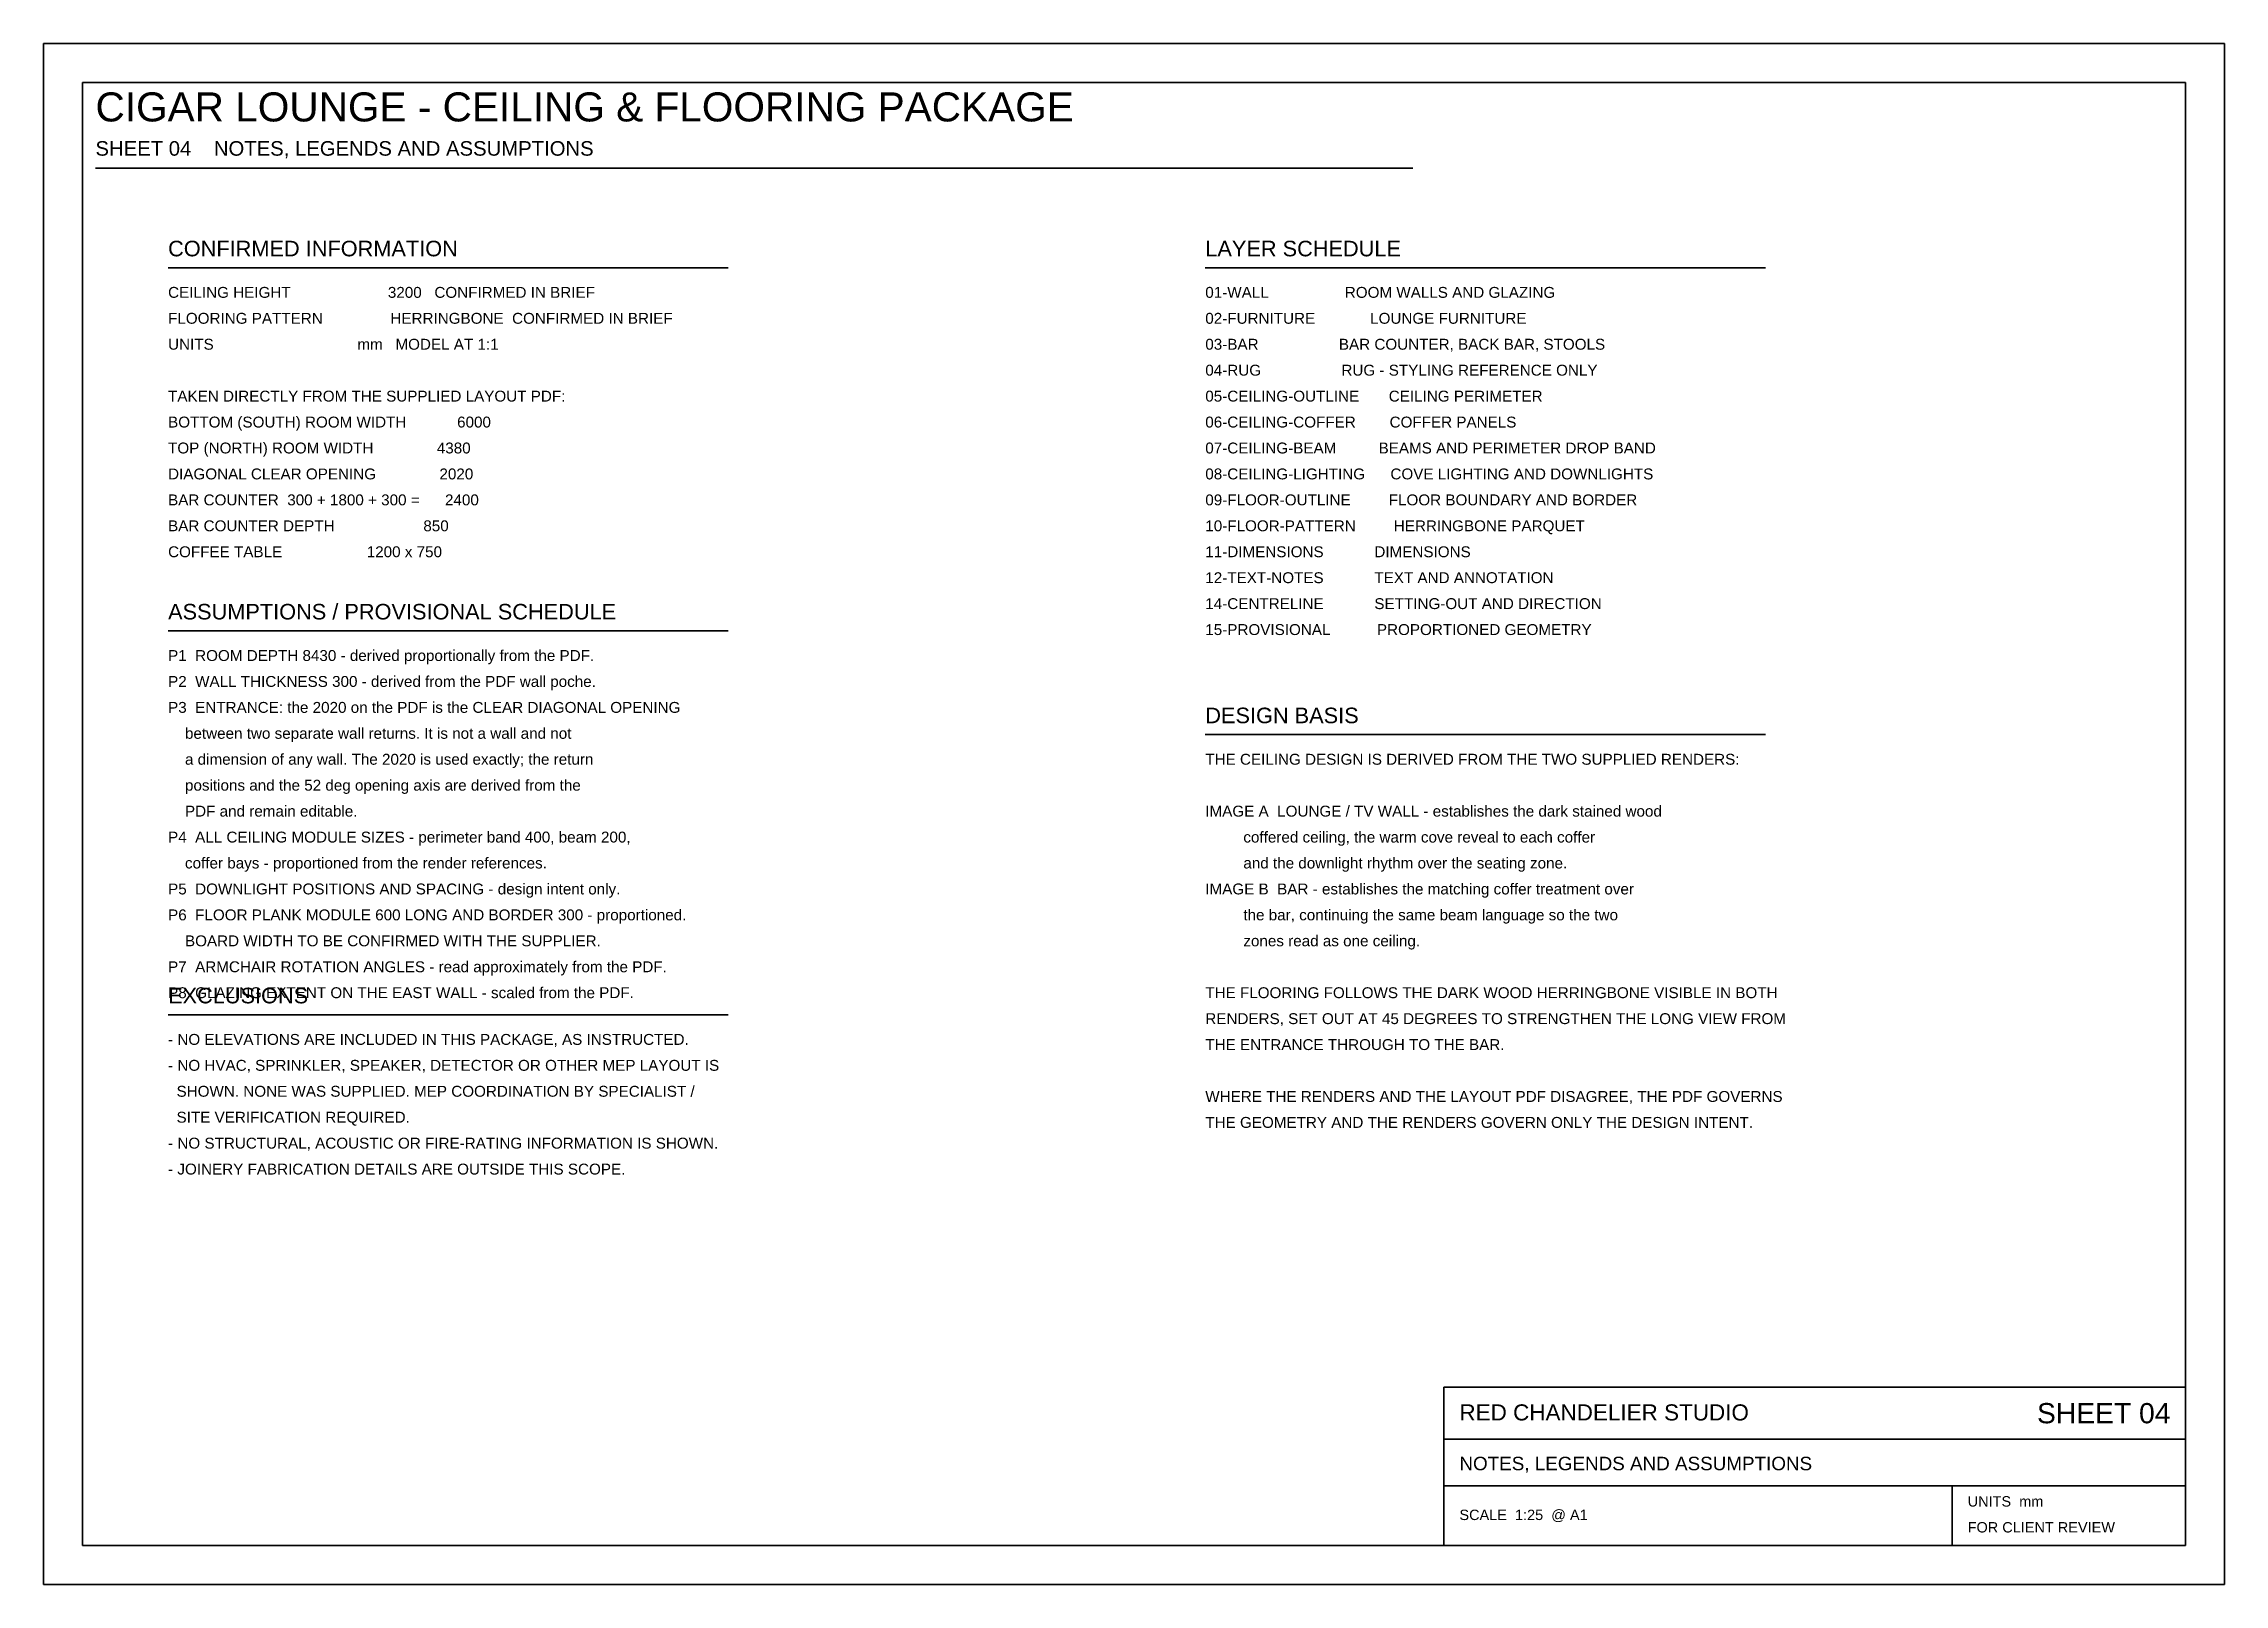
# Model space of a CAD drawing. Header units: millimetres. Extents: x 0 to 96025, y 0 to 14850.
# Drawn here: x 75000 to 96025, y 0 to 14850 of the extents above; entities that cross this region are included whole.
import ezdxf
from ezdxf.enums import TextEntityAlignment as Align

# ---------------------------------------------------------------- set-up
doc = ezdxf.new("R2010")
doc.units = ezdxf.units.MM
doc.layers.add('12-TEXT-NOTES', color=7, linetype='Continuous', lineweight=18)
doc.layers.add('17-SHEET-BORDER', color=7, linetype='Continuous', lineweight=35)
doc.styles.add('CL-TEXT', font='arial.ttf')

msp = doc.modelspace()

# ---------------------------------------------------------------- texts
at = {"layer": '12-TEXT-NOTES', "style": 'CL-TEXT'}
for s, height, p in [('CIGAR LOUNGE - CEILING & FLOORING PACKAGE', 280, (75500, 14100)), ('SHEET 04    NOTES, LEGENDS AND ASSUMPTIONS', 140, (75500, 13770)), ('CONFIRMED INFORMATION', 150, (76200, 12800)), ('LAYER SCHEDULE', 150, (86200, 12800)), ('CEILING HEIGHT                       3200   CONFIRMED IN BRIEF', 105, (76200, 12400)), ('01-WALL                  ROOM WALLS AND GLAZING', 105, (86200, 12400)), ('FLOORING PATTERN                HERRINGBONE  CONFIRMED IN BRIEF', 105, (76200, 12150)), ('02-FURNITURE             LOUNGE FURNITURE', 105, (86200, 12150)), ('UNITS                                  mm   MODEL AT 1:1', 105, (76200, 11900)), ('03-BAR                   BAR COUNTER, BACK BAR, STOOLS', 105, (86200, 11900)), ('04-RUG                   RUG - STYLING REFERENCE ONLY', 105, (86200, 11650)), ('TAKEN DIRECTLY FROM THE SUPPLIED LAYOUT PDF:', 105, (76200, 11400)), ('05-CEILING-OUTLINE       CEILING PERIMETER', 105, (86200, 11400)), ('BOTTOM (SOUTH) ROOM WIDTH            6000', 105, (76200, 11150)), ('06-CEILING-COFFER        COFFER PANELS', 105, (86200, 11150)), ('TOP (NORTH) ROOM WIDTH               4380', 105, (76200, 10900)), ('07-CEILING-BEAM          BEAMS AND PERIMETER DROP BAND', 105, (86200, 10900)), ('DIAGONAL CLEAR OPENING               2020', 105, (76200, 10650)), ('08-CEILING-LIGHTING      COVE LIGHTING AND DOWNLIGHTS', 105, (86200, 10650)), ('BAR COUNTER  300 + 1800 + 300 =      2400', 105, (76200, 10400)), ('09-FLOOR-OUTLINE         FLOOR BOUNDARY AND BORDER', 105, (86200, 10400)), ('BAR COUNTER DEPTH                     850', 105, (76200, 10150)), ('10-FLOOR-PATTERN         HERRINGBONE PARQUET', 105, (86200, 10150)), ('COFFEE TABLE                    1200 x 750', 105, (76200, 9900)), ('11-DIMENSIONS            DIMENSIONS', 105, (86200, 9900)), ('12-TEXT-NOTES            TEXT AND ANNOTATION', 105, (86200, 9650)), ('14-CENTRELINE            SETTING-OUT AND DIRECTION', 105, (86200, 9400)), ('ASSUMPTIONS / PROVISIONAL SCHEDULE', 150, (76200, 9300)), ('15-PROVISIONAL           PROPORTIONED GEOMETRY', 105, (86200, 9150)), ('P1  ROOM DEPTH 8430 - derived proportionally from the PDF.', 105, (76200, 8900)), ('P2  WALL THICKNESS 300 - derived from the PDF wall poche.', 105, (76200, 8650)), ('P3  ENTRANCE: the 2020 on the PDF is the CLEAR DIAGONAL OPENING', 105, (76200, 8400)), ('DESIGN BASIS', 150, (86200, 8300)), ('    between two separate wall returns. It is not a wall and not', 105, (76200, 8150)), ('    a dimension of any wall. The 2020 is used exactly; the return', 105, (76200, 7900)), ('THE CEILING DESIGN IS DERIVED FROM THE TWO SUPPLIED RENDERS:', 105, (86200, 7900)), ('    positions and the 52 deg opening axis are derived from the', 105, (76200, 7650)), ('    PDF and remain editable.', 105, (76200, 7400)), ('IMAGE A  LOUNGE / TV WALL - establishes the dark stained wood', 105, (86200, 7400)), ('P4  ALL CEILING MODULE SIZES - perimeter band 400, beam 200,', 105, (76200, 7150)), ('         coffered ceiling, the warm cove reveal to each coffer', 105, (86200, 7150)), ('    coffer bays - proportioned from the render references.', 105, (76200, 6900)), ('         and the downlight rhythm over the seating zone.', 105, (86200, 6900)), ('P5  DOWNLIGHT POSITIONS AND SPACING - design intent only.', 105, (76200, 6650)), ('IMAGE B  BAR - establishes the matching coffer treatment over', 105, (86200, 6650)), ('P6  FLOOR PLANK MODULE 600 LONG AND BORDER 300 - proportioned.', 105, (76200, 6400)), ('         the bar, continuing the same beam language so the two', 105, (86200, 6400)), ('    BOARD WIDTH TO BE CONFIRMED WITH THE SUPPLIER.', 105, (76200, 6150)), ('         zones read as one ceiling.', 105, (86200, 6150)), ('P7  ARMCHAIR ROTATION ANGLES - read approximately from the PDF.', 105, (76200, 5900)), ('P8  GLAZING EXTENT ON THE EAST WALL - scaled from the PDF.', 105, (76200, 5650)), ('EXCLUSIONS', 150, (76200, 5600)), ('THE FLOORING FOLLOWS THE DARK WOOD HERRINGBONE VISIBLE IN BOTH', 105, (86200, 5650)), ('RENDERS, SET OUT AT 45 DEGREES TO STRENGTHEN THE LONG VIEW FROM', 105, (86200, 5400)), ('- NO ELEVATIONS ARE INCLUDED IN THIS PACKAGE, AS INSTRUCTED.', 105, (76200, 5200)), ('THE ENTRANCE THROUGH TO THE BAR.', 105, (86200, 5150)), ('- NO HVAC, SPRINKLER, SPEAKER, DETECTOR OR OTHER MEP LAYOUT IS', 105, (76200, 4950)), ('  SHOWN. NONE WAS SUPPLIED. MEP COORDINATION BY SPECIALIST /', 105, (76200, 4700)), ('WHERE THE RENDERS AND THE LAYOUT PDF DISAGREE, THE PDF GOVERNS', 105, (86200, 4650)), ('  SITE VERIFICATION REQUIRED.', 105, (76200, 4450)), ('THE GEOMETRY AND THE RENDERS GOVERN ONLY THE DESIGN INTENT.', 105, (86200, 4400)), ('- NO STRUCTURAL, ACOUSTIC OR FIRE-RATING INFORMATION IS SHOWN.', 105, (76200, 4200)), ('- JOINERY FABRICATION DETAILS ARE OUTSIDE THIS SCOPE.', 105, (76200, 3950)), ('RED CHANDELIER STUDIO', 155, (88650, 1580)), ('NOTES, LEGENDS AND ASSUMPTIONS', 130, (88650, 1100)), ('UNITS  mm', 100, (93550, 750)), ('SCALE  1:25  @ A1', 100, (88650, 620)), ('FOR CLIENT REVIEW', 100, (93550, 500))]:
    msp.add_text(s, height=height, dxfattribs=at).set_placement(p)
msp.add_text('SHEET 04', height=195, dxfattribs=at).set_placement((95505, 1650), align=Align.MIDDLE_RIGHT)

# ---------------------------------------------------------------- linework, layer by layer
at = {"layer": '17-SHEET-BORDER'}
for p, q in [((75500, 13650), (88200, 13650)), ((76200, 12690), (81600, 12690)), ((86200, 12690), (91600, 12690)), ((76200, 9190), (81600, 9190)), ((86200, 8190), (91600, 8190)), ((76200, 5490), (81600, 5490)), ((88500, 1400), (95650, 1400)), ((88500, 950), (95650, 950)), ((93400, 375), (93400, 950))]:
    msp.add_line(p, q, dxfattribs=at)
for points in [[(75000, 0), (96025, 0), (96025, 14850), (75000, 14850)], [(75375, 375), (95650, 375), (95650, 14475), (75375, 14475)], [(88500, 375), (95650, 375), (95650, 1900), (88500, 1900)]]:
    msp.add_lwpolyline(points, close=True, dxfattribs=at)

msp.set_redraw_order([(e.dxf.handle, doc.entitydb.next_handle()) for e in msp.query("TEXT MTEXT ATTDEF DIMENSION ARC_DIMENSION")])  # texts and dimensions are drawn at this point

doc.saveas('drawing.dxf')
